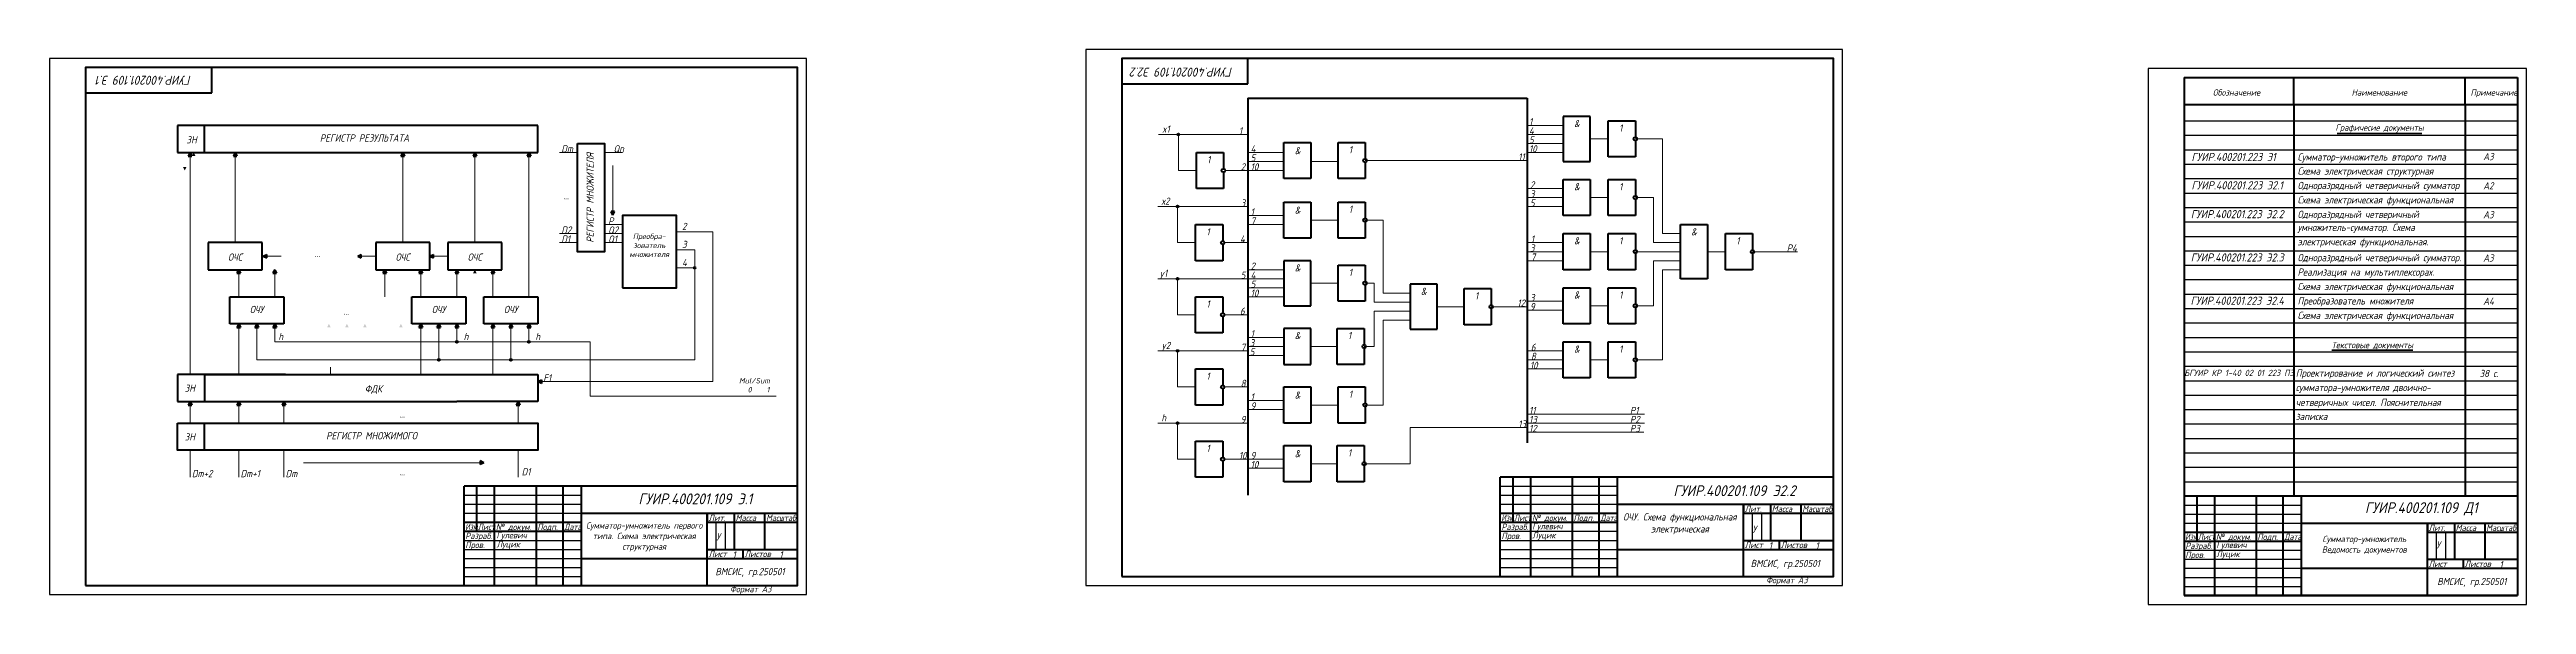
# Model space of a CAD drawing. Header units: millimetres. Extents: x 933 to 3512, y -240 to 1691.
# Drawn here: x 1930 to 3304, y -240 to 67 of the extents above; entities that cross this region are included whole.
import ezdxf

# ---------------------------------------------------------------- set-up
doc = ezdxf.new("R2010")
doc.units = ezdxf.units.MM
doc.header["$LTSCALE"] = 0.5
doc.layers.get('0').update_dxf_attribs({"lineweight": 60})
doc.layers.get('Defpoints').update_dxf_attribs({"color": 5})
doc.layers.add('4-текст', color=7, linetype='Continuous', true_color=0x00ad00)
doc.layers.add('провода', color=122, linetype='Continuous', lineweight=15)
doc.layers.add('фигуры', color=7, linetype='Continuous', lineweight=40)
doc.styles.get("Standard").update_dxf_attribs({"font": 'isocpeui.ttf', "width": 0.9})

msp = doc.modelspace()

# ---------------------------------------------------------------- texts
at = {"color": 7, "linetype": 'Continuous', "width": 0.9}
for s, p in [('Обозначение', (3130.5, 41.5)), ('Наименование', (3207.5, 41.5)), ('Примечание', (3273.5, 41.5))]:
    msp.add_text(s, height=3.5, dxfattribs=at).set_placement(p)
at = {"width": 0.9}
msp.add_text('h', height=4, dxfattribs=at).set_placement((2057, -94))
at = {"color": 7, "linetype": 'Continuous', "lineweight": -3}
for s, width, p in [('Изм.', 0.7, (3115.2, -204.8)), ('Лист', 0.75, (3122.2, -204.8)), ('№ докум.', 0.9, (3132.2, -204.8)), ('Подп.', 0.9, (3155.2, -204.8)), ('Дата', 0.75, (3170.2, -204.8)), ('Лит.', 0.9, (3250.2, -199.8)), ('Масса', 0.9, (3265.2, -199.8)), ('Масштаб', 0.8, (3282.2, -199.8)), ('Разраб.', 0.9, (3115.2, -209.8)), ('Пров.', 0.9, (3115.2, -214.8)), ('Лист', 0.9, (3250.2, -219.8)), ('Листов', 0.9, (3270.2, -219.8))]:
    msp.add_text(s, height=3.5, dxfattribs=dict(at, width=width)).set_placement(p)
at = {"lineweight": -3, "width": 0.9}
for p in [(2307.6, -233.8), (2882.6, -228.8)]:
    msp.add_text('Формат А3', height=3.5, dxfattribs=at).set_placement(p)
at = {"attachment_point": 1}
for s, width, heights, insert, char_height in [('\\pxqc;Графичесие документы', 95.005, [0], (3175.5, 25.5), 3.5), ('\\pxqc;Текстовые документы', 95.005, [0], (3171.5, -95), 3.5), ('\\pxqc;ОЧУ. Схема функциональная электрическая', 69.453, [22.2], (2800, -190), 4), ('\\pxqc;Сумматор-умножитель\\PВедомость документов', 70.039, [37.2], (3179.5, -202.5), 3.5)]:
    msp.add_mtext_dynamic_manual_height_columns(s, width=width, gutter_width=20, heights=heights, dxfattribs=dict(at, insert=insert, char_height=char_height))
at = {"layer": '4-текст', "lineweight": -3}
for s, width, p in [('Лит.', 0.9, (2295.7, -194.3)), ('Масса', 0.9, (2310.7, -194.3)), ('Масштаб', 0.8, (2327.7, -194.3)), ('Изм.', 0.7, (2735.7, -194.3)), ('Лист', 0.75, (2742.7, -194.3)), ('№ докум.', 0.9, (2752.7, -194.3)), ('Подп.', 0.9, (2775.7, -194.3)), ('Дата', 0.75, (2790.7, -194.3)), ('Лит.', 0.9, (2870.7, -189.3)), ('Масса', 0.9, (2885.7, -189.3)), ('Масштаб', 0.8, (2902.7, -189.3)), ('Изм.', 0.7, (2160.7, -199.3)), ('Разраб.', 0.9, (2160.7, -204.3)), ('Пров.', 0.9, (2160.7, -209.3)), ('Лист', 0.75, (2167.7, -199.3)), ('№ докум.', 0.9, (2177.7, -199.3)), ('Подп.', 0.9, (2200.7, -199.3)), ('Дата', 0.75, (2215.7, -199.3)), ('Разраб.', 0.9, (2735.7, -199.3)), ('Пров.', 0.9, (2735.7, -204.3)), ('Лист', 0.9, (2870.7, -209.3)), ('Листов', 0.9, (2890.7, -209.3)), ('Лист', 0.9, (2295.7, -214.3)), ('Листов', 0.9, (2315.7, -214.3))]:
    msp.add_text(s, height=3.5, dxfattribs=dict(at, width=width)).set_placement(p)
at = {"layer": 'провода', "width": 0.9}
for s, p in [('У', (2300, -205)), ('У', (2875, -200.8)), ('1', (2884, -210)), ('1', (2910, -210)), ('У', (3254.5, -209.5)), ('1', (2309, -215)), ('1', (2335, -215)), ('1', (3289.5, -220.5))]:
    msp.add_text(s, height=4, dxfattribs=at).set_placement(p)
at = {"layer": 'провода', "char_height": 5, "attachment_point": 6, "rotation": 180}
for s, insert in [('ГУИР.400201.109 Э2.2', (2530, 54.5)), ('ГУИР.400201.109 Э.1', (1956, 50))]:
    msp.add_mtext_dynamic_manual_height_columns(s, width=70, gutter_width=20, heights=[0], dxfattribs=dict(at, insert=insert))
at = {"layer": 'провода'}
for s, width, heights, insert, char_height, attachment_point in [('\\pxqc;ГУИР.400201.223 Э1', 111, [14.7], (3197.5, 7.5), 4.5, 6), ('Сумматор-умножитель второго типа', 95.005, [0], (3177.5, 9.5), 4, 1), ('Схема электрическая структурная', 95.005, [0], (3177.5, 1.7), 4, 1), ('А3', 95.005, [0], (3280.5, 9.7), 4, 1), ('\\pxqc;ГУИР.400201.223 Э2.1', 111, [14.7], (3199.5, -8.2), 4.5, 6), ('Одноразрядный четверичный сумматор', 95.005, [0], (3177.5, -6.3), 4, 1), ('А2', 95.005, [0], (3280.5, -6.5), 4, 1), ('\\pxqc;ГУИР.400201.223 Э2.2', 111, [14.7], (3199.5, -24.2), 4.5, 6), ('Схема электрическая функциональная', 95.005, [0], (3177.5, -14.3), 4, 1), ('Одноразрядный четверичный ', 95.005, [21.4], (3177.5, -22.3), 4, 1), ('А3', 95.005, [0], (3280.5, -22.5), 4, 1), ('умножитель-сумматор. Схема', 95, [0], (3177.5, -29.5), 4, 1), ('электрическая функциональная.', 95, [0], (3177.5, -37.5), 4, 1), ('\\pxqc;ГУИР.400201.223 Э2.3', 111, [14.7], (3199.5, -48.2), 4.5, 6), ('Одноразрядный четверичный сумматор.', 95.005, [0], (3177.5, -46.3), 4, 1), ('Реализация на мультиплексорах.', 95.005, [0], (3177.5, -54.3), 4, 1), ('А3', 95.005, [0], (3280.5, -46.5), 4, 1), ('Схема электрическая функциональная', 95.005, [0], (3177.5, -62.3), 4, 1), ('\\pxqc;ГУИР.400201.223 Э2.4', 111, [14.7], (3199.5, -72.2), 4.5, 6), ('Преобразователь множителя', 95.005, [0], (3177.5, -70.3), 4, 1), ('Схема электрическая функциональная', 95.005, [0], (3177.5, -78.3), 4, 1), ('А4', 95.005, [0], (3280.5, -70.5), 4, 1), ('\\pxqc;БГУИР КР 1-40 02 01 223 ПЗ', 111, [14.7], (3200.5, -112.2), 3.5, 6), ('сумматора-умножителя двоично-', 95.005, [0], (3176.5, -118.3), 4, 1), ('Проектирование и логический синтез', 95.005, [0], (3176.5, -110.3), 4, 1), ('38 с.', 95.005, [0], (3278.5, -110.5), 4, 1), ('записка', 95.005, [0], (3176.5, -134.3), 4, 1), ('четверичных чисел. Пояснительная ', 95.005, [0], (3176.5, -126.5), 4, 1), ('ГУИР.400201.109 Э2.2', 84.16, [14.5], (2899, -177.5), 6, 6), ('ГУИР.400201.109 Э.1', 70, [0], (2320, -182), 6, 6), ('ГУИР.400201.109 Д1', 78, [0], (3277.5, -187.5), 6, 6), ('Гулевич', 23, [0], (2178, -200.4), 3.5, 1), ('\\pxqc;Сумматор-умножитель первого типа. Схема электрическая структурная', 70, [24.9], (2225, -195), 3.5, 1), ('Гулевич', 23, [0], (2752.8, -195.4), 3.5, 1), ('Гулевич', 23, [0], (3132.4, -205.8), 3.5, 1), ('ВМСИС, гр.250501', 50, [0], (2874, -215.8), 4, 1), ('ВМСИС, гр.250501', 50, [0], (2299.5, -220.3), 4, 1), ('ВМСИС, гр.250501', 50, [0], (3255, -225.8), 4, 1)]:
    msp.add_mtext_dynamic_manual_height_columns(s, width=width, gutter_width=20, heights=heights, dxfattribs=dict(at, insert=insert, char_height=char_height, attachment_point=attachment_point))
at = {"layer": 'фигуры', "width": 0.9}
for s, p in [('&', (2776, 24)), ('x1', (2547.4, 21)), ('1', (2590, 20)), ('1', (2801, 21.5)), ('1', (2572.4, 4)), ('2', (2591, 0)), ('&', (2621, 9)), ('1', (2651, 9.5)), ('&', (2776, -11)), ('1', (2801, -11)), ('х2', (2547, -19)), ('3', (2591, -20)), ('&', (2621, -24)), ('1', (2651, -23.5)), ('2', (2281, -33)), ('3', (2281, -43)), ('1', (2572, -36)), ('4', (2590.6, -40)), ('&', (2776, -41)), ('1', (2801, -41)), ('&', (2841, -36)), ('1', (2866, -41)), ('4', (2281, -53)), ('&', (2621, -56)), ('1', (2651, -58.5)), ('y1', (2546, -59)), ('5', (2591, -60)), ('&', (2691, -69)), ('1', (2721, -71.5)), ('&', (2776, -71)), ('1', (2801, -71)), ('1', (2572, -76)), ('6', (2590.6, -80)), ('h', (2159.8, -94)), ('h', (2199.6, -94)), ('y2', (2547, -99)), ('7', (2591, -100)), ('&', (2621, -93.5)), ('1', (2650.5, -93.5)), ('&', (2776, -101)), ('1', (2801, -101)), ('F1', (2204, -117)), ('1', (2572, -116)), ('8', (2591, -120)), ('&', (2621, -126.5)), ('1', (2651, -126)), ('h', (2547, -139)), ('9', (2591, -140)), ('1', (2572, -156)), ('10', (2590, -160)), ('&', (2621, -159)), ('1', (2650.5, -158.5))]:
    msp.add_text(s, height=4, dxfattribs=at).set_placement(p)
at = {"layer": 'фигуры', "char_height": 4, "attachment_point": 1}
for s, insert in [('1', (2751, 29)), ('4', (2596.5, 14)), ('5', (2751, 19)), ('4', (2751, 24)), ('10', (2751, 14)), ('10', (2596.5, 4)), ('11', (2745, 9.5)), ('2', (2751.5, -6)), ('3', (2751.5, -11)), ('P', (2240, -26)), ('1', (2596.5, -21)), ('7', (2596.5, -26)), ('5', (2751.5, -16)), ('D2', (2214, -31)), ('Q2', (2240, -31)), ('Q1', (2240, -36)), ('3', (2751.5, -41)), ('1', (2752, -36)), ('7', (2752, -46)), ('5', (2596.5, -61)), ('4', (2596.5, -56)), ('10', (2596.5, -66)), ('3', (2751.5, -68.5)), ('12', (2744.5, -71.5)), ('9', (2751.5, -73.5)), ('3', (2596, -93.5)), ('1', (2596.5, -88.5)), ('6', (2752, -96)), ('5', (2596, -98.5)), ('8', (2752, -101)), ('1', (2596.5, -123.5)), ('11', (2751, -131)), ('P2', (2807, -136)), ('13', (2745, -138.5)), ('9', (2596.5, -156)), ('10', (2596.5, -161))]:
    msp.add_mtext(s, dxfattribs=dict(at, insert=insert))
at = {"layer": 'фигуры', "attachment_point": 1}
for s, width, heights, insert, char_height in [('\\PЗН', 15, [0], (2006, 25.7), 4), ('РЕГИСТР РЕЗУЛЬТАТА', 178.235, [5.49], (2080, 20), 4), ('Dm', 8, [0], (2214, 14), 4), ('Qn', 8, [0], (2243, 14), 4), ('5', 0.5, [0], (2596.5, 9), 4), ('...', 10, [0], (2215, -12), 4), ('D1', 8, [0], (2214, -36), 4), ('\\pxqc;Преобра-\\Pзователь\\Pмножителя', 29.608, [40.2], (2248, -35), 3), ('P4', 0.5, [0], (2894, -41), 4), ('\\pxqc;ОЧС', 30, [0], (2018, -46), 4), ('...', 10, [0], (2077, -44), 4), ('\\pxqc;ОЧС', 30, [0], (2111, -46), 4), ('\\pxqc;ОЧС', 30, [0], (2151, -46), 4), ('2', 0.5, [0], (2596.5, -51), 4), ('\\pxqc;ОЧУ', 30, [0], (2030, -75), 4), ('...', 10, [0], (2093, -76), 4), ('\\pxqc;ОЧУ', 30, [0], (2131, -75), 4), ('\\pxqc;ОЧУ', 30, [0], (2171, -75), 4), ('10', 0.5, [0], (2751.5, -106), 4), ('\\PЗН', 15, [0], (2005, -112), 4), ('ФДК', 125, [0], (2105, -119), 4), ('\\pxqc;Mul/Sum\\P\\pq*;      0    1 ', 32.272, [9.96], (2305, -115), 3), ('...', 10, [0], (2124, -133), 4), ('9', 0.5, [0], (2596.5, -128.5), 4), ('13', 0.5, [0], (2751, -136), 4), ('P1', 0.5, [0], (2807, -131), 4), ('\\PЗН', 15, [0], (2005, -139), 4), ('РЕГИСТР МНОЖИМОГО', 125, [0], (2083.5, -145), 4), ('12', 0.5, [0], (2751, -141), 4), ('P3', 0.5, [0], (2807, -141), 4), ('Dm+2', 8, [0], (2009, -166), 4), ('Dm+1', 8, [0], (2036, -166), 4), ('Dm', 8, [0], (2061, -166), 4), ('...', 10, [0], (2124, -165), 4), ('D1', 8, [0], (2192, -165), 4), ('Луцик', 0.183, [0], (2178.1, -205.4), 3.5), ('Луцик', 0.183, [0], (2752.8, -200.4), 3.5), ('Луцик', 0.183, [0], (3132.4, -210.8), 3.5)]:
    msp.add_mtext_dynamic_manual_height_columns(s, width=width, gutter_width=20, heights=heights, dxfattribs=dict(at, insert=insert, char_height=char_height))
at = {"layer": 'фигуры', "insert": (2228, -40), "char_height": 4, "attachment_point": 1, "rotation": 90}
msp.add_mtext_dynamic_manual_height_columns('РЕГИСТР МНОЖИТЕЛЯ', width=60.825, gutter_width=20, heights=[11.4], dxfattribs=at)

# ---------------------------------------------------------------- hatches: boundary and pattern name
at = {"layer": 'провода', "true_color": 0x000000}
h = msp.add_hatch(color=18, dxfattribs=at)
h.dxf.hatch_style = 1
h.paths.add_polyline_path([(2243.6, -22.7), (2242.6, -22.7), (2242.6, -24.7), (2242.6, -24.7)])
h.paths.add_polyline_path([(2242.6, -24.7), (2242.6, -22.7), (2241.6, -22.7)])
at = {"layer": 'фигуры', "true_color": 0x000000}
h = msp.add_hatch(color=18, dxfattribs=at)
h.dxf.hatch_style = 1
h.paths.add_polyline_path([(2006, 2), (2005, 2), (2005, 0)])
h.paths.add_polyline_path([(2005, 2), (2004, 2), (2005, 0)])
h.paths.add_polyline_path([(2010, 10), (2010, 8), (2011, 8)])
h.paths.add_polyline_path([(2010, 10), (2009, 8), (2010, 8)])
at = {"layer": 'фигуры'}
h = msp.add_hatch(color=256, dxfattribs=at)
h.dxf.hatch_style = 1
h.paths.add_polyline_path([(2288, -53.5), (2288, -54.5, 0.414214), (2288.5, -54, 0.414214)])
h.paths.add_polyline_path([(2288, -53.5, 0.414214), (2287.5, -54), (2288, -54)])
h.paths.add_polyline_path([(2288, -54), (2287.5, -54, 0.414214), (2288, -54.5)])
at = {"layer": 'фигуры', "true_color": 0x000000}
h = msp.add_hatch(color=18, dxfattribs=at)
h.dxf.hatch_style = 1
h.paths.add_polyline_path([(2166, -55), (2166, -55), (2166, -57), (2167, -57)])
h.paths.add_polyline_path([(2166, -55), (2165, -57), (2166, -57)])
at = {"layer": 'фигуры', "true_color": 0x000000, "transparency": 33554687}
h = msp.add_hatch(color=18, dxfattribs=at)
h.dxf.hatch_style = 1
h.paths.add_polyline_path([(2035, -85), (2034, -87), (2035, -87)])
h.paths.add_polyline_path([(2035, -85), (2035, -87), (2036, -87)])
h.paths.add_polyline_path([(2045, -85), (2044, -87), (2045, -87)])
h.paths.add_polyline_path([(2045, -85), (2045, -87), (2046, -87)])
h.paths.add_polyline_path([(2055, -85), (2054, -87), (2055, -87)])
h.paths.add_polyline_path([(2055, -85), (2055, -87), (2056, -87)])
h.paths.add_polyline_path([(2085, -85), (2084, -87), (2085, -87)])
h.paths.add_polyline_path([(2085, -85), (2085, -87), (2086, -87)])
h.paths.add_polyline_path([(2095, -85), (2094, -87), (2095, -87)])
h.paths.add_polyline_path([(2095, -85), (2095, -87), (2096, -87)])
h.paths.add_polyline_path([(2105, -85), (2104, -87), (2105, -87)])
h.paths.add_polyline_path([(2105, -85), (2105, -87), (2106, -87)])
h.paths.add_polyline_path([(2125, -85), (2124, -87), (2125, -87)])
h.paths.add_polyline_path([(2125, -85), (2125, -87), (2126, -87)])
h.paths.add_polyline_path([(2135, -85), (2135, -87), (2136, -87)])
h.paths.add_polyline_path([(2135, -85), (2134, -87), (2135, -87)])
h.paths.add_polyline_path([(2145, -85), (2144, -87), (2145, -87)])
h.paths.add_polyline_path([(2145, -85), (2145, -87), (2146, -87)])

# ---------------------------------------------------------------- linework, layer by layer
for p, q in [((1950, 57), (1950, 43)), ((2020, 43), (2020, 57)), ((2525, 62), (2525, 48)), ((2595, 48), (2595, 62)), ((1950, 43), (2020, 43)), ((2525, 48), (2595, 48)), ((3114.5, 51.5), (3299.5, 51.5)), ((3114.5, 51.5), (3114.5, -235.5)), ((3175.5, 36.5), (3175.5, 51.5)), ((3299.5, 51.5), (3299.5, -235.5)), ((3114.5, 36.5), (3299.5, 36.5)), ((3175.5, 36.5), (3175.5, -180.5)), ((3270.5, 36.5), (3270.5, -180.5)), ((2295, -190), (2295, -195)), ((2870, -185), (2870, -190)), ((3114.5, -235.5), (3299.5, -235.5)), ((3299.5, -235.5), (3114.5, -235.5))]:
    msp.add_line(p, q)
at = {"lineweight": 60}
for p, q in [((3270.5, 36.5), (3270.5, 51.5)), ((2345, -175), (2160, -175)), ((2160, -230), (2160, -175)), ((2167, -175), (2167, -200)), ((2177, -230), (2177, -175)), ((2200, -175), (2200, -230)), ((2215, -230), (2215, -175)), ((2225, -175), (2225, -230)), ((2920, -170), (2735, -170)), ((2735, -225), (2735, -170)), ((2742, -170), (2742, -195)), ((2752, -225), (2752, -170)), ((2775, -170), (2775, -225)), ((2790, -225), (2790, -170)), ((2800, -170), (2800, -225)), ((2225, -190), (2345, -190)), ((2295, -230), (2295, -190)), ((2310, -190), (2310, -210)), ((2327, -210), (2327, -190)), ((2735, -190), (2800, -190)), ((2800, -185), (2920, -185)), ((2870, -225), (2870, -185)), ((2870, -190), (2920, -190)), ((2885, -185), (2885, -205)), ((2902, -205), (2902, -185)), ((2160, -195), (2225, -195)), ((2160, -200), (2225, -200)), ((2295, -195), (2345, -195)), ((2735, -195), (2800, -195)), ((2870, -205), (2920, -205)), ((2890, -210), (2890, -205)), ((2225, -215), (2345, -215)), ((2295, -210), (2345, -210)), ((2315, -215), (2315, -210)), ((2800, -210), (2920, -210))]:
    msp.add_line(p, q, dxfattribs=at)
at = {"lineweight": 53, "ltscale": 0.3}
msp.add_line((2595, 40), (2595, -180), dxfattribs=at)
at = {"lineweight": 53}
for p, q in [((2595, 40), (2750, 40)), ((2750, 40), (2750, -151))]:
    msp.add_line(p, q, dxfattribs=at)
at = {"color": 7, "linetype": 'Continuous', "lineweight": -3}
for p, q in [((3114.5, 27.5), (3299.5, 27.5)), ((3114.5, 19.5), (3299.5, 19.5)), ((3114.5, 11.5), (3299.5, 11.5)), ((3114.5, 3.5), (3299.5, 3.5)), ((3114.5, -4.5), (3299.5, -4.5)), ((3114.5, -12.5), (3299.5, -12.5)), ((3114.5, -20.5), (3299.5, -20.5)), ((3114.5, -28.5), (3299.5, -28.5)), ((3114.5, -36.5), (3299.5, -36.5)), ((3114.5, -44.5), (3299.5, -44.5)), ((3114.5, -52.5), (3299.5, -52.5)), ((3114.5, -60.5), (3299.5, -60.5)), ((3114.5, -68.5), (3299.5, -68.5)), ((3114.5, -76.5), (3299.5, -76.5)), ((3114.5, -84.5), (3299.5, -84.5)), ((3114.5, -92.5), (3299.5, -92.5)), ((3114.5, -100.5), (3299.5, -100.5)), ((3114.5, -108.5), (3299.5, -108.5)), ((3114.5, -116.5), (3299.5, -116.5)), ((3114.5, -124.5), (3299.5, -124.5)), ((3114.5, -132.5), (3299.5, -132.5)), ((3114.5, -140.5), (3299.5, -140.5)), ((3114.5, -148.5), (3299.5, -148.5)), ((3114.5, -156.5), (3299.5, -156.5)), ((3114.5, -164.5), (3299.5, -164.5)), ((3114.5, -172.5), (3299.5, -172.5)), ((3114.5, -180.5), (3299.5, -180.5)), ((3114.5, -185.5), (3179.5, -185.5)), ((3114.5, -190.5), (3179.5, -190.5)), ((3114.5, -195.5), (3179.5, -195.5)), ((3254.5, -215.5), (3254.5, -200.5)), ((3259.5, -200.5), (3259.5, -215.5)), ((3114.5, -210.5), (3179.5, -210.5)), ((3114.5, -215.5), (3179.5, -215.5)), ((3114.5, -220.5), (3179.5, -220.5)), ((3114.5, -225.5), (3179.5, -225.5)), ((3114.5, -230.5), (3179.5, -230.5))]:
    msp.add_line(p, q, dxfattribs=at)
at = {"lineweight": 35}
for p, q in [((3199.5, 20.5), (3246.5, 20.5)), ((3196.5, -99.5), (3241.5, -99.5))]:
    msp.add_line(p, q, dxfattribs=at)
at = {"lineweight": 40}
for p, q in [((2615, -50), (2615, -75)), ((2630, -50), (2615, -50)), ((2630, -75), (2630, -50)), ((2615, -75), (2630, -75)), ((2615, -87.5), (2615, -107.5)), ((2630, -87.5), (2615, -87.5)), ((2630, -107.5), (2630, -87.5)), ((2615, -107.5), (2630, -107.5))]:
    msp.add_line(p, q, dxfattribs=at)
at = {"lineweight": -3}
for p, q in [((2735, -175), (2800, -175)), ((2160, -180), (2225, -180)), ((2160, -185), (2225, -185)), ((2160, -190), (2225, -190)), ((2735, -180), (2800, -180)), ((2735, -185), (2800, -185)), ((2875, -205), (2875, -190)), ((2880, -190), (2880, -205)), ((2160, -205), (2225, -205)), ((2300, -210), (2300, -195)), ((2305, -195), (2305, -210)), ((2735, -200), (2800, -200)), ((2735, -205), (2800, -205)), ((2160, -210), (2225, -210)), ((2160, -215), (2225, -215)), ((2735, -210), (2800, -210)), ((2735, -215), (2800, -215)), ((2160, -220), (2225, -220)), ((2160, -225), (2225, -225)), ((2735, -220), (2800, -220))]:
    msp.add_line(p, q, dxfattribs=at)
at = {"color": 7, "linetype": 'Continuous', "lineweight": 60}
for p, q in [((3299.5, -180.5), (3114.5, -180.5)), ((3121.5, -180.5), (3121.5, -205.5)), ((3131.5, -235.5), (3131.5, -180.5)), ((3154.5, -180.5), (3154.5, -235.5)), ((3169.5, -235.5), (3169.5, -180.5)), ((3179.5, -180.5), (3179.5, -235.5)), ((3114.5, -200.5), (3179.5, -200.5)), ((3114.5, -205.5), (3179.5, -205.5)), ((3179.5, -195.5), (3299.5, -195.5)), ((3249.5, -235.5), (3249.5, -195.5)), ((3249.5, -200.5), (3299.5, -200.5)), ((3264.5, -195.5), (3264.5, -215.5)), ((3281.5, -215.5), (3281.5, -195.5)), ((3249.5, -215.5), (3299.5, -215.5)), ((3269.5, -220.5), (3269.5, -215.5)), ((3179.5, -220.5), (3299.5, -220.5))]:
    msp.add_line(p, q, dxfattribs=at)
at = {"color": 7, "linetype": 'Continuous'}
msp.add_line((3249.5, -195.5), (3249.5, -200.5), dxfattribs=at)
at = {"lineweight": 60}
for points in [[(1950, -230), (2345, -230), (2345, 57), (1950, 57)], [(2525, -225), (2920, -225), (2920, 62), (2525, 62)]]:
    msp.add_lwpolyline(points, close=True, dxfattribs=at)
for centre in [(2556.4, 20), (2556, -20), (2556, -60), (2556, -100), (2556, -140)]:
    msp.add_circle(centre, 0.5)
at = {"layer": 'Defpoints'}
for points in [[(1930, -235), (2350, -235), (2350, 62), (1930, 62)], [(2505, -230), (2925, -230), (2925, 67), (2505, 67)], [(3094.5, -240.5), (3304.5, -240.5), (3304.5, 56.5), (3094.5, 56.5)]]:
    msp.add_lwpolyline(points, close=True, dxfattribs=at)
at = {"layer": 'провода', "lineweight": 15}
for p, q in [((2595, 20), (2545.4, 20)), ((2556.4, 20), (2556.4, 0)), ((2750, 25), (2770, 25)), ((2750, 20), (2770, 20)), ((2750, 15), (2770, 15)), ((2556.4, 0), (2566.4, 0)), ((2582.4, 0), (2595, 0)), ((2750, 10), (2770, 10)), ((2595, -20), (2545, -20)), ((2556, -20), (2556, -40)), ((2556, -40), (2566, -40)), ((2582, -40), (2595, -40)), ((2595, -60), (2545, -60)), ((2556, -60), (2556, -80)), ((2595, -55), (2615, -55)), ((2595, -60), (2615, -60)), ((2595, -65), (2615, -65)), ((2556, -80), (2566, -80)), ((2582, -80), (2595, -80)), ((2595, -70), (2615, -70)), ((2595, -92.5), (2615, -92.5)), ((2595, -100), (2545, -100)), ((2556, -100), (2556, -120)), ((2595, -97.5), (2615, -97.5)), ((2595, -102.5), (2615, -102.5)), ((2750, -100), (2770, -100)), ((2750, -105), (2770, -105)), ((2785, -105), (2795, -105)), ((2810.1, -105), (2815, -105)), ((2556, -120), (2566, -120)), ((2582, -120), (2595, -120)), ((2750, -110), (2770, -110)), ((2595, -140), (2545, -140)), ((2556, -140), (2556, -160)), ((2556, -160), (2566, -160)), ((2582, -160), (2595, -160))]:
    msp.add_line(p, q, dxfattribs=at)
at = {"layer": 'провода'}
for p, q in [((2785, 17.5), (2795, 17.5)), ((2810.1, 17.5), (2825, 17.5)), ((2825, 17.5), (2825, -35)), ((2008, -14), (2008, 10)), ((2033, -40), (2033, 10)), ((2126, -40), (2126, 10)), ((2166, -40), (2166, 10)), ((2166, -5), (2166, 10)), ((2196, -70), (2196, 10)), ((2223, 10), (2213, 10)), ((2223, 5), (2223, 5)), ((2238, 10), (2248, 10)), ((2242.6, 2.8), (2242.6, -24.8)), ((2615, 10), (2595, 10)), ((2615, 5), (2595, 5)), ((2615, 0), (2595, 0)), ((2630, 5), (2645, 5)), ((2660, 5.5), (2750, 5.5)), ((2770, -10), (2750, -10)), ((2008, -14), (2008, -113)), ((2595, -25), (2615, -25)), ((2770, -15), (2750, -15)), ((2770, -20), (2750, -20)), ((2785, -15), (2795, -15)), ((2810, -15), (2820, -15)), ((2820, -15), (2820, -40)), ((2223, -35), (2213, -35)), ((2223, -40), (2213, -40)), ((2238, -30), (2248, -30)), ((2238, -35), (2248, -35)), ((2238, -40), (2248, -40)), ((2278, -34), (2298, -34)), ((2298, -34), (2298, -117)), ((2595, -30), (2615, -30)), ((2630, -27.5), (2645, -27.5)), ((2659.9, -27.5), (2665, -27.5)), ((2665, -27.5), (2670, -27.5)), ((2670, -27.5), (2670, -68)), ((2770, -40), (2750, -40)), ((2820, -40), (2835, -40)), ((2825, -35), (2835, -35)), ((2058.5, -47.5), (2048.5, -47.5)), ((2111, -47.5), (2101, -47.5)), ((2151, -47.5), (2141, -47.5)), ((2278, -44), (2288, -44)), ((2278, -54), (2288, -54)), ((2288, -44), (2288, -105)), ((2770, -45), (2750, -45)), ((2770, -50), (2750, -50)), ((2769.5, -45), (2770, -45)), ((2785, -45), (2795, -45)), ((2810, -45), (2835, -45)), ((2820, -75), (2820, -50)), ((2820, -50), (2835, -50)), ((2850, -45), (2860, -45)), ((2875, -45), (2900, -45)), ((2035, -70), (2035, -55)), ((2055, -70), (2055, -55)), ((2116, -70), (2116, -55)), ((2136, -70), (2136, -55)), ((2156, -70), (2156, -55)), ((2176, -70), (2176, -55)), ((2630, -62.5), (2645, -62.5)), ((2660, -62.5), (2665, -62.5)), ((2665, -62.5), (2665, -73)), ((2670, -68), (2685, -68)), ((2825, -105), (2825, -55)), ((2825, -55), (2835, -55)), ((2665, -73), (2685, -73)), ((2665, -97.5), (2665, -78)), ((2665, -78), (2685, -78)), ((2700, -75.5), (2715, -75.5)), ((2730, -75.5), (2750, -75.5)), ((2750, -72.5), (2770, -72.5)), ((2750, -77.5), (2770, -77.5)), ((2785, -75), (2795, -75)), ((2810, -75), (2820, -75)), ((2035, -109), (2035, -85)), ((2045, -105), (2045, -85)), ((2055, -85), (2055, -95)), ((2106, -95), (2055, -95)), ((2230, -95), (2106, -95)), ((2136, -113), (2136, -85)), ((2146, -105), (2146, -85)), ((2156, -85), (2156, -95)), ((2176, -113), (2176, -85)), ((2186, -105), (2186, -85)), ((2196, -85), (2196, -95)), ((2230, -125), (2230, -95)), ((2670, -130), (2670, -83)), ((2670, -83), (2685, -83)), ((2035, -109), (2035, -113)), ((2096, -105), (2045, -105)), ((2086, -109), (2086, -113)), ((2286, -105), (2096, -105)), ((2288, -105), (2286, -105)), ((2630, -97.5), (2644.5, -97.5)), ((2659.5, -97.5), (2665, -97.5)), ((2815, -105), (2825, -105)), ((2296, -117), (2201, -117)), ((2298, -117), (2296, -117)), ((2008, -140), (2008, -128)), ((2035, -140), (2035, -128)), ((2060, -140), (2060, -128)), ((2190, -140), (2190, -128)), ((2230, -125), (2333.2, -125)), ((2615, -127.5), (2595, -127.5)), ((2615, -132.5), (2595, -132.5)), ((2630, -130), (2645, -130)), ((2660, -130), (2670, -130)), ((2750, -135), (2815, -135)), ((2685, -162.5), (2685, -142.5)), ((2685, -142.5), (2750, -142.5)), ((2749.8, -145), (2814.8, -145)), ((2750, -140.1), (2815, -140.1)), ((2008, -155), (2008, -170)), ((2035, -155), (2035, -170)), ((2060, -155), (2060, -170)), ((2071, -162), (2171, -162)), ((2190, -155), (2190, -170)), ((2615, -160), (2595, -160)), ((2630, -162.5), (2644.5, -162.5)), ((2659.5, -162.5), (2685, -162.5)), ((2615, -165), (2595, -165))]:
    msp.add_line(p, q, dxfattribs=at)
at = {"layer": 'фигуры', "lineweight": 40}
for p, q in [((2770, 30), (2770, 5)), ((2785, 30), (2770, 30)), ((2785, 5), (2785, 30)), ((2795, 27.5), (2810, 27.5)), ((2795, 7.5), (2795, 27.5)), ((2810, 27.5), (2810, 18.5)), ((2615, 15.5), (2630, 15.5)), ((2615, -4.5), (2615, 15.5)), ((2630, 15.5), (2630, -4.5)), ((2645, 15.5), (2660, 15.5)), ((2645, 6), (2645, 15.5)), ((2660, 15.5), (2660, 6.5)), ((2810, 16.5), (2810, 7.5)), ((2566.4, 10), (2581.4, 10)), ((2566.4, -10), (2566.4, 10)), ((2581.4, 10), (2581.4, 1)), ((2645, -4.5), (2645, 6)), ((2660, 4.5), (2660, -4.5)), ((2770, 5), (2785, 5)), ((2810, 7.5), (2795, 7.5)), ((2581.4, -10), (2566.4, -10)), ((2581.4, -1), (2581.4, -10)), ((2630, -4.5), (2615, -4.5)), ((2660, -4.5), (2645, -4.5)), ((2770, -5), (2785, -5)), ((2770, -25), (2770, -5)), ((2785, -5), (2785, -25)), ((2795, -5), (2810, -5)), ((2795, -25), (2795, -5)), ((2810, -5), (2810, -14)), ((2615, -17.5), (2630, -17.5)), ((2615, -37.5), (2615, -17.5)), ((2630, -17.5), (2630, -37.5)), ((2645, -17.5), (2660, -17.5)), ((2645, -37.5), (2645, -17.5)), ((2660, -17.5), (2660, -26.5)), ((2785, -25), (2770, -25)), ((2810, -25), (2795, -25)), ((2810, -16), (2810, -25)), ((2566, -30), (2581, -30)), ((2566, -50), (2566, -30)), ((2581, -30), (2581, -39)), ((2581, -41), (2581, -50)), ((2630, -37.5), (2615, -37.5)), ((2660, -37.5), (2645, -37.5)), ((2660, -28.5), (2660, -37.5)), ((2770, -35), (2785, -35)), ((2770, -55), (2770, -35)), ((2785, -35), (2785, -55)), ((2795, -35), (2810, -35)), ((2795, -55), (2795, -35)), ((2810, -35), (2810, -44)), ((2835, -45), (2835, -30)), ((2835, -30), (2850, -30)), ((2850, -30), (2850, -60)), ((2860, -35), (2875, -35)), ((2860, -55), (2860, -35)), ((2875, -35), (2875, -44)), ((2581, -50), (2566, -50)), ((2645, -52.5), (2660, -52.5)), ((2645, -72.5), (2645, -52.5)), ((2660, -52.5), (2660, -61.5)), ((2810, -46), (2810, -55)), ((2835, -60), (2835, -45)), ((2875, -46), (2875, -55)), ((2660, -63.5), (2660, -72.5)), ((2685, -63), (2685, -88)), ((2700, -63), (2685, -63)), ((2700, -88), (2700, -63)), ((2715, -65.5), (2730, -65.5)), ((2715, -85.5), (2715, -65.5)), ((2730, -65.5), (2730, -74.5)), ((2785, -55), (2770, -55)), ((2770, -65), (2785, -65)), ((2770, -85), (2770, -65)), ((2785, -65), (2785, -85)), ((2810, -55), (2795, -55)), ((2795, -65), (2810, -65)), ((2795, -85), (2795, -65)), ((2810, -65), (2810, -74)), ((2850, -60), (2835, -60)), ((2875, -55), (2860, -55)), ((2566, -70), (2581, -70)), ((2566, -90), (2566, -70)), ((2581, -70), (2581, -79)), ((2581, -81), (2581, -90)), ((2660, -72.5), (2645, -72.5)), ((2730, -76.5), (2730, -85.5)), ((2810, -76), (2810, -85)), ((2581, -90), (2566, -90)), ((2644.5, -87.5), (2659.5, -87.5)), ((2644.5, -107.5), (2644.5, -87.5)), ((2659.5, -87.5), (2659.5, -96.5)), ((2685, -88), (2700, -88)), ((2730, -85.5), (2715, -85.5)), ((2785, -85), (2770, -85)), ((2770, -95), (2785, -95)), ((2770, -115), (2770, -95)), ((2785, -95), (2785, -115)), ((2810, -85), (2795, -85)), ((2795, -95), (2810, -95)), ((2795, -115), (2795, -95)), ((2810, -95), (2810, -104)), ((2659.5, -107.5), (2644.5, -107.5)), ((2659.5, -98.5), (2659.5, -107.5)), ((2810, -106), (2810, -115)), ((2566, -110), (2581, -110)), ((2566, -130), (2566, -110)), ((2581, -110), (2581, -119)), ((2581, -121), (2581, -130)), ((2615, -120), (2630, -120)), ((2615, -140), (2615, -120)), ((2630, -120), (2630, -140)), ((2645, -120), (2660, -120)), ((2645, -140), (2645, -120)), ((2660, -120), (2660, -129)), ((2785, -115), (2770, -115)), ((2810, -115), (2795, -115)), ((2581, -130), (2566, -130)), ((2660, -131), (2660, -140)), ((2566, -150), (2581, -150)), ((2566, -170), (2566, -150)), ((2581, -150), (2581, -159)), ((2630, -140), (2615, -140)), ((2660, -140), (2645, -140)), ((2581, -161), (2581, -170)), ((2615, -152.5), (2630, -152.5)), ((2615, -172.5), (2615, -152.5)), ((2630, -152.5), (2630, -172.5)), ((2644.5, -152.5), (2659.5, -152.5)), ((2644.5, -172.5), (2644.5, -152.5)), ((2659.5, -152.5), (2659.5, -161.5)), ((2659.5, -163.5), (2659.5, -172.5)), ((2581, -170), (2566, -170)), ((2630, -172.5), (2615, -172.5)), ((2659.5, -172.5), (2644.5, -172.5))]:
    msp.add_line(p, q, dxfattribs=at)
at = {"layer": 'фигуры'}
for p, q in [((2201, 25), (2001, 25)), ((2001, 25), (2001, 10)), ((2016, 10), (2016, 25)), ((2201, 10), (2201, 25)), ((2001, 10), (2201, 10)), ((2008, 10), (2007, 8)), ((2007, 8), (2009, 8)), ((2008, 10), (2009, 8)), ((2033, 10), (2032, 8)), ((2032, 8), (2034, 8)), ((2033, 10), (2034, 8)), ((2126, 10), (2125, 8)), ((2125, 8), (2127, 8)), ((2126, 10), (2127, 8)), ((2166, 10), (2165, 8)), ((2165, 8), (2167, 8)), ((2166, 10), (2167, 8)), ((2196, 10), (2195, 8)), ((2195, 8), (2197, 8)), ((2196, 10), (2197, 8)), ((2242.6, -24.7), (2241.6, -22.7)), ((2243.6, -22.7), (2241.6, -22.7)), ((2242.6, -24.7), (2243.6, -22.7)), ((2048, -40), (2018, -40)), ((2018, -40), (2018, -55)), ((2048, -55), (2048, -40)), ((2141, -40), (2111, -40)), ((2111, -40), (2111, -55)), ((2141, -55), (2141, -40)), ((2181, -40), (2151, -40)), ((2151, -40), (2151, -55)), ((2181, -55), (2181, -40)), ((2048.5, -47.5), (2050.5, -46.5)), ((2048.5, -47.5), (2050.5, -48.5)), ((2050.5, -48.5), (2050.5, -46.5)), ((2101, -47.5), (2103, -46.5)), ((2101, -47.5), (2103, -48.5)), ((2103, -48.5), (2103, -46.5)), ((2141, -47.5), (2143, -46.5)), ((2141, -47.5), (2143, -48.5)), ((2143, -48.5), (2143, -46.5)), ((2151, -55), (2181, -55)), ((2018, -55), (2048, -55)), ((2035, -55), (2034, -57)), ((2034, -57), (2036, -57)), ((2035, -55), (2036, -57)), ((2055, -55), (2054, -57)), ((2054, -57), (2056, -57)), ((2055, -55), (2056, -57)), ((2111, -55), (2141, -55)), ((2116, -55), (2115, -57)), ((2115, -57), (2117, -57)), ((2116, -55), (2117, -57)), ((2136, -55), (2135, -57)), ((2135, -57), (2137, -57)), ((2136, -55), (2137, -57)), ((2156, -55), (2155, -57)), ((2155, -57), (2157, -57)), ((2156, -55), (2157, -57)), ((2176, -55), (2175, -57)), ((2175, -57), (2177, -57)), ((2176, -55), (2177, -57)), ((2030, -85), (2030, -70)), ((2030, -70), (2060, -70)), ((2060, -70), (2060, -85)), ((2131, -85), (2131, -70)), ((2131, -70), (2161, -70)), ((2161, -70), (2161, -85)), ((2171, -85), (2171, -70)), ((2171, -70), (2201, -70)), ((2201, -70), (2201, -85)), ((2060, -85), (2030, -85)), ((2035, -85), (2034, -87)), ((2034, -87), (2036, -87)), ((2035, -85), (2036, -87)), ((2045, -85), (2044, -87)), ((2044, -87), (2046, -87)), ((2045, -85), (2046, -87)), ((2055, -85), (2054, -87)), ((2054, -87), (2056, -87)), ((2055, -85), (2056, -87)), ((2161, -85), (2131, -85)), ((2136, -85), (2135, -87)), ((2135, -87), (2137, -87)), ((2136, -85), (2137, -87)), ((2146, -85), (2145, -87)), ((2145, -87), (2147, -87)), ((2146, -85), (2147, -87)), ((2156, -85), (2155, -87)), ((2155, -87), (2157, -87)), ((2156, -85), (2157, -87)), ((2201, -85), (2171, -85)), ((2176, -85), (2175, -87)), ((2175, -87), (2177, -87)), ((2176, -85), (2177, -87)), ((2186, -85), (2185, -87)), ((2185, -87), (2187, -87)), ((2186, -85), (2187, -87)), ((2196, -85), (2195, -87)), ((2195, -87), (2197, -87)), ((2196, -85), (2197, -87)), ((2061, -113), (2001, -113)), ((2001, -113), (2001, -128)), ((2016, -113), (2156, -113)), ((2016, -113), (2016, -128)), ((2156, -113), (2201, -113)), ((2201, -113), (2201, -128)), ((2201, -117), (2203, -116)), ((2203, -118), (2201, -117)), ((2203, -116), (2203, -118)), ((2001, -128), (2061, -128)), ((2008, -128), (2007, -130)), ((2007, -130), (2009, -130)), ((2008, -128), (2009, -130)), ((2035, -128), (2034, -130)), ((2034, -130), (2036, -130)), ((2035, -128), (2036, -130)), ((2060, -128), (2059, -130)), ((2059, -130), (2061, -130)), ((2060, -128), (2061, -130)), ((2061, -128), (2156, -128)), ((2201, -128), (2156, -128)), ((2190, -128), (2189, -130)), ((2189, -130), (2191, -130)), ((2190, -128), (2191, -130)), ((2016, -155), (2016, -140)), ((2171, -162), (2169, -161)), ((2169, -161), (2169, -163)), ((2171, -162), (2169, -163))]:
    msp.add_line(p, q, dxfattribs=at)
for points in [[(2223, 15), (2238, 15), (2238, -45), (2223, -45)], [(2248, -65), (2278, -65), (2278, -25), (2248, -25)], [(2001, -140), (2201, -140), (2201, -155), (2001, -155)]]:
    msp.add_lwpolyline(points, close=True, dxfattribs=at)
at = {"layer": 'фигуры', "lineweight": 40}
for centre in [(2810, 17.5), (2581.4, 0), (2660, 5.5), (2660, -27.5), (2810, -15), (2581, -40), (2810, -45), (2875, -45), (2660, -62.5), (2581, -80), (2730, -75.5), (2810, -75), (2659.5, -97.5), (2810, -105), (2581, -120), (2660, -130), (2581, -160), (2659.5, -162.5)]:
    msp.add_circle(centre, 1, dxfattribs=at)
at = {"layer": 'фигуры'}
for centre in [(2288, -54), (2156, -95), (2196, -95), (2146, -105), (2186, -105)]:
    msp.add_circle(centre, 0.5, dxfattribs=at)

msp.set_redraw_order([(e.dxf.handle, doc.entitydb.next_handle()) for e in msp.query("TEXT MTEXT ATTDEF DIMENSION ARC_DIMENSION")])  # texts and dimensions are drawn at this point

doc.saveas('drawing.dxf')
